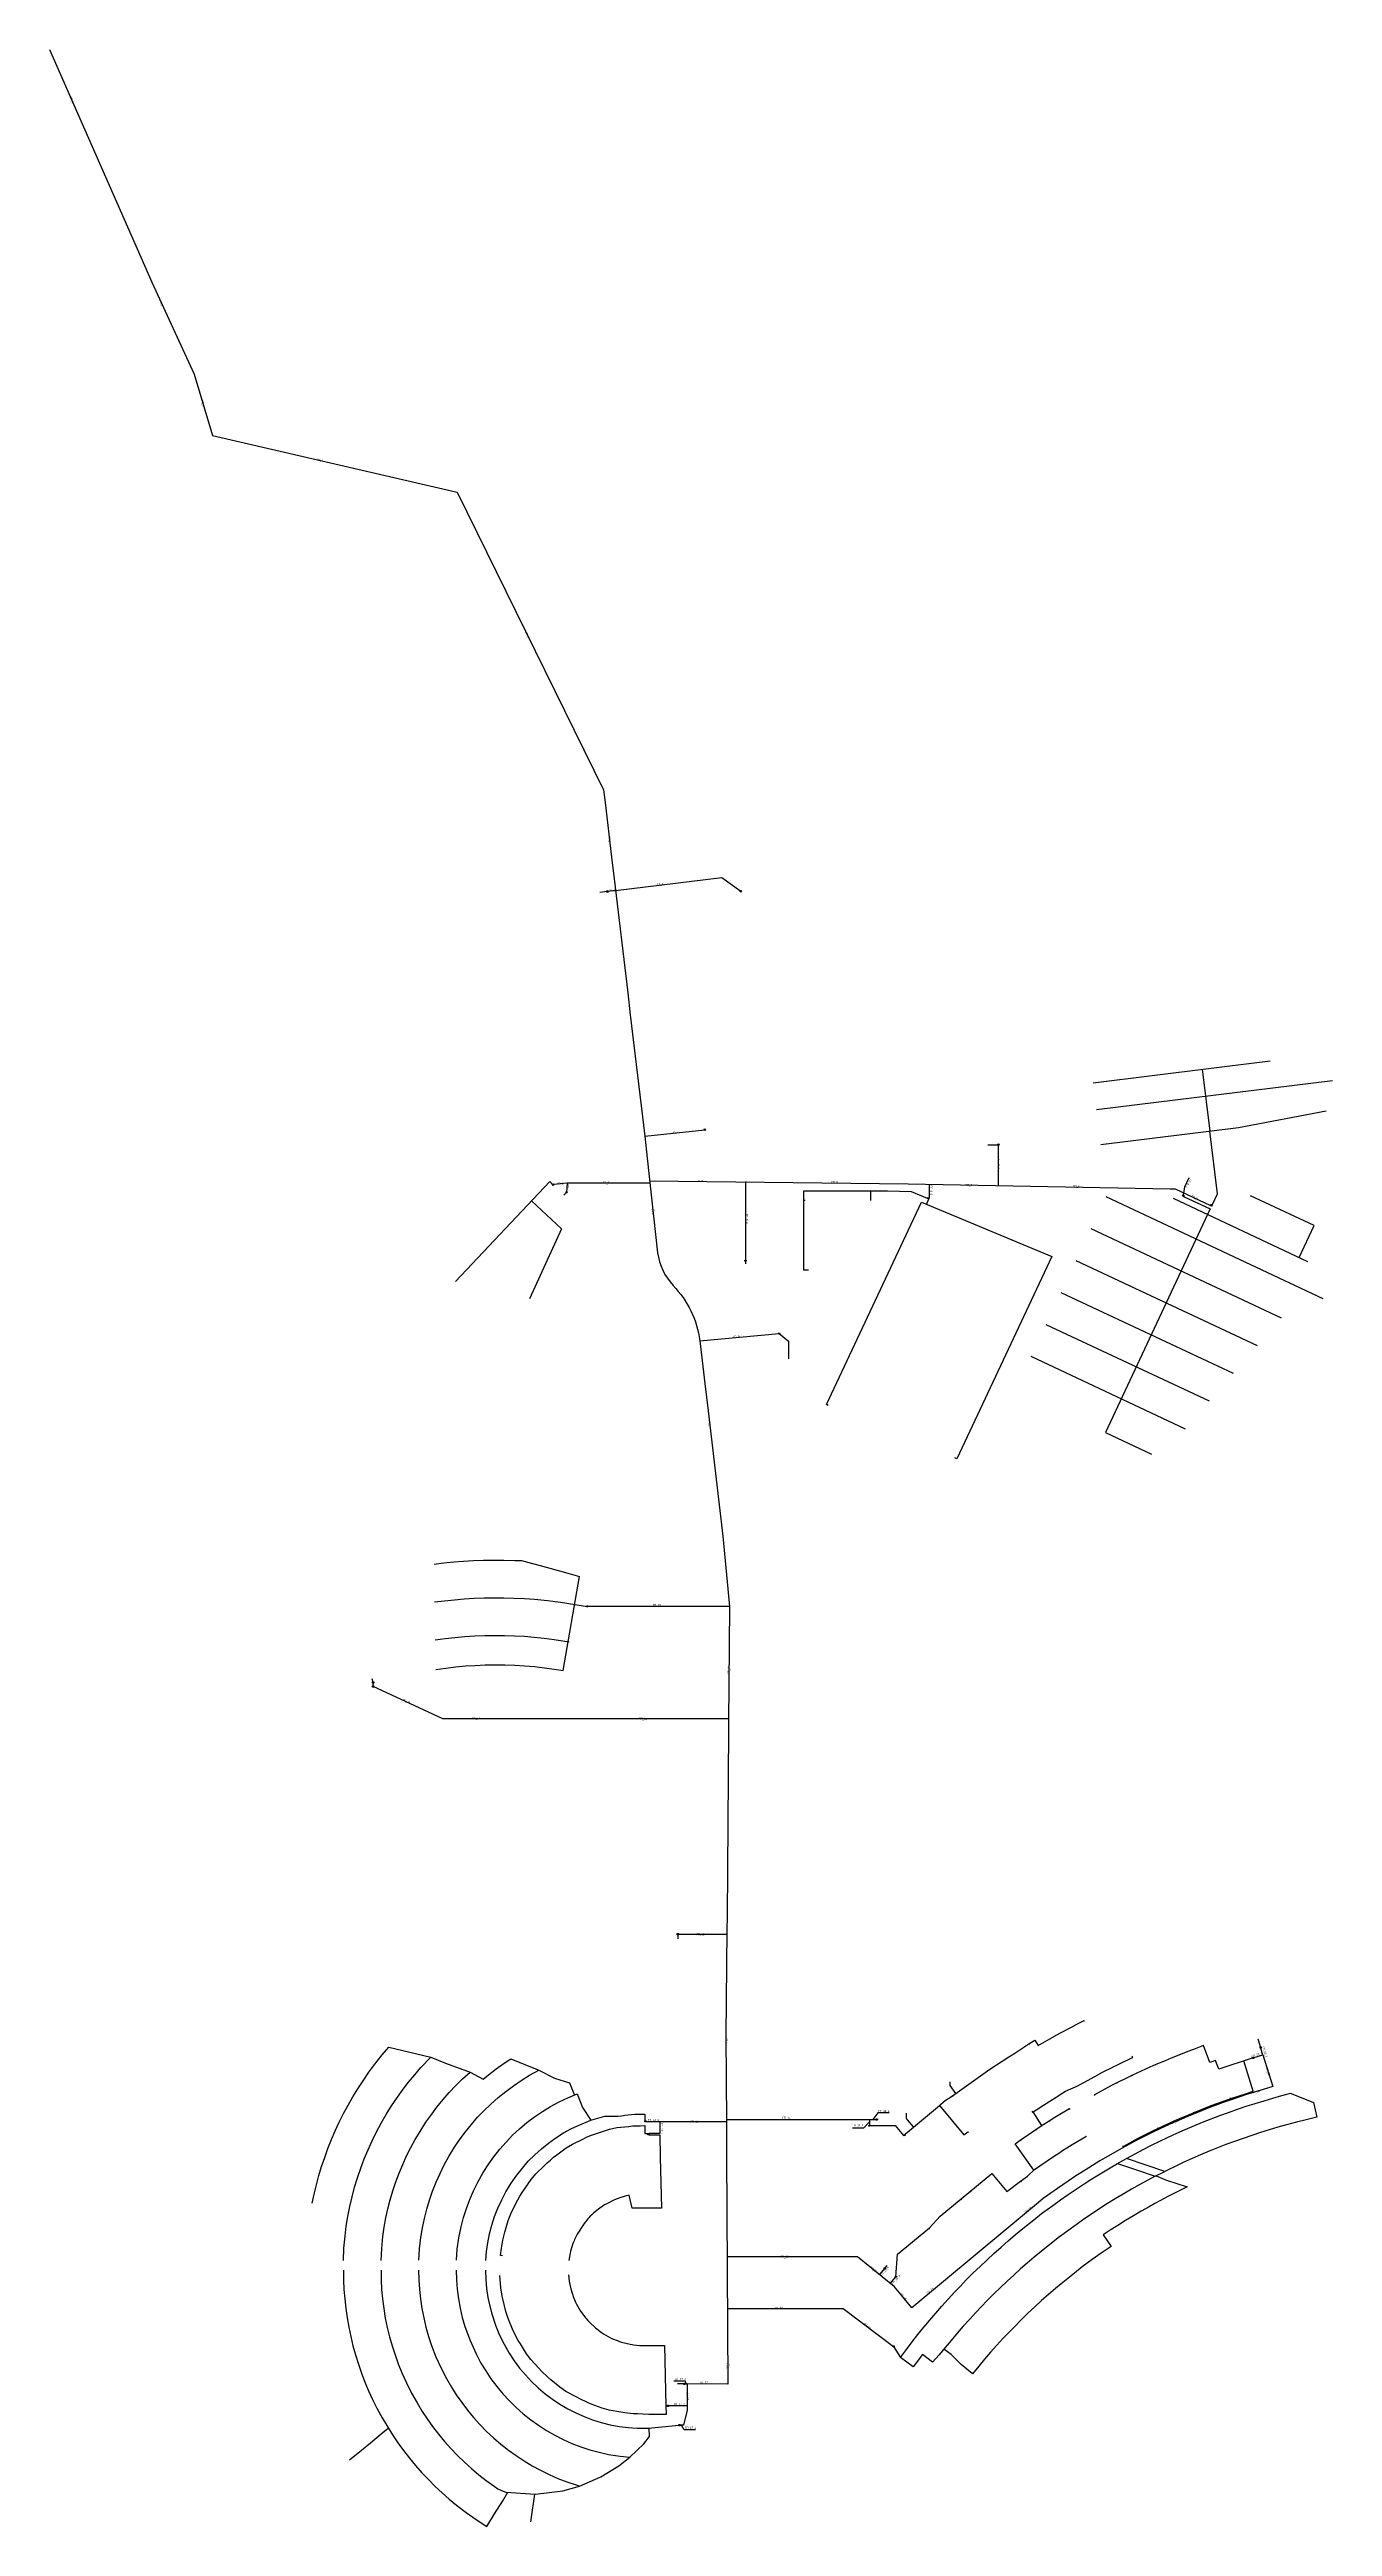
# Model space of a CAD drawing. Header units: millimetres. Extents: x 2242211 to 2245447, y 377621 to 383867.
import ezdxf

# ---------------------------------------------------------------- set-up
doc = ezdxf.new("R2010")
doc.units = ezdxf.units.MM
for name, color, linetype, lineweight in [('газ_высокий', 54, 'Continuous', 25), ('газ_высокий_отвод', 54, 'Continuous', 25), ('газопровод_низкий_отвод', 50, 'Continuous', 25), ('ГРПШ_0_6', 2, 'Continuous', 25), ('подписи_газ', 42, 'Continuous', 25)]:
    doc.layers.add(name, color=color, linetype=linetype, lineweight=lineweight)
doc.styles.get("Standard").update_dxf_attribs({"font": 'arial.ttf'})

msp = doc.modelspace()

# ---------------------------------------------------------------- linework, layer by layer
at = {"layer": 'газ_высокий'}
msp.add_lwpolyline([(2242210.7, 383866.8), (2242468.9, 383280.4), (2242575.5, 383048.5), (2242622.1, 382893.4), (2243238.7, 382751), (2243608.4, 382000), (2243612.2, 381967.7), (2243628.6, 381830.1), (2243635.1, 381775.5), (2243669.3, 381487.9), (2243675.9, 381432.3), (2243712.3, 381126.6), (2243718.5, 381071.5), (2243744.5, 380832.8, 0.150688), (2243783.8, 380750.1, -0.160623), (2243851.3, 380610.9), (2243864, 380503), (2243872.2, 380434.1), (2243909.5, 380117.9), (2243926.5, 379941.1), (2243923.9, 379647.6), (2243923.8, 379627.6), (2243919.8, 379159.7), (2243919.5, 379124.6), (2243917.2, 378858.4), (2243918.3, 378640.9), (2243918.7, 378559), (2243921.9, 377980), (2243921.9, 377980)], format="xyb", dxfattribs=at)
for points in [[(2243924, 379657.5), (2243506.6, 379657.5), (2243478.5, 379657.5), (2243202.9, 379657.5), (2243027.3, 379738.9)], [(2245271.8, 378810.1), (2245296.7, 378729.9), (2245250.8, 378716.3), (2245228.2, 378709.2), (2245194.3, 378697.8), (2245171.7, 378689.9), (2245157.6, 378684.7), (2245135.3, 378676.3), (2245102.1, 378663.2), (2245080, 378654), (2245066.2, 378648), (2245044.5, 378638.4), (2245012, 378623.5), (2244990.4, 378613.2), (2244977, 378606.4), (2244955.6, 378595.5), (2244924.6, 378579), (2244903.1, 378567.2), (2244881, 378554.7), (2244860.4, 378542.6), (2244832.3, 378525.4), (2244812, 378512.8), (2244800.1, 378504.9), (2244780.5, 378491.9), (2244753.6, 378473.4), (2244734.4, 378459.9), (2244717.6, 378447.6), (2244700.3, 378433.9), (2244386.4, 378172.3), (2244358.8, 378205.3), (2244342.2, 378225.1), (2244248.9, 378300.5), (2243920.1, 378300.5)], [(2245247.1, 378802.7), (2245271.7, 378810)], [(2244304.4, 378255.7), (2244317.8, 378271.6)]]:
    msp.add_lwpolyline(points, dxfattribs=at)
at = {"layer": 'газ_высокий_отвод'}
for points in [[(2243638.6, 381746.1), (2243906.4, 381779.4), (2243954.4, 381744.2)], [(2243638.6, 381746.1), (2243618.6, 381743.6)], [(2243712.3, 381126.6), (2243864.1, 381142.8)], [(2244604.5, 381002.1), (2244604.5, 381105.2)], [(2243516.5, 381007.9), (2243481.6, 381004.8)], [(2243516.5, 381007.9), (2243515.2, 380985.2)], [(2243725.4, 381007.9), (2243516.5, 381007.9)], [(2243724.7, 381014.3), (2244377.1, 381006.5), (2245038.1, 380993.7), (2245050.4, 380993.5), (2245139.7, 380951.6)], [(2243966.4, 381012), (2243966.4, 380812.7)], [(2244429.9, 381005.5), (2244429.9, 380971.3)], [(2245072.2, 380983.2), (2245068.8, 380976)], [(2243851.3, 380610.9), (2244051.4, 380629.1)], [(2243926.5, 379941.1), (2243567.1, 379941.1)], [(2243795.8, 379114.6), (2243919.4, 379114.6)], [(2245271.7, 378810), (2245265.9, 378828.8)], [(2243750.2, 378640.9), (2243715.7, 378640.9)], [(2243750.2, 378640.9), (2243750.2, 378611.6), (2243723.2, 378611.6)], [(2243918.3, 378640.9), (2243750.2, 378640.9)], [(2243918.2, 378646.9), (2244278.9, 378646.9), (2244278.9, 378646.9)], [(2244278.9, 378646.9), (2244278.9, 378631.7)], [(2244278.9, 378646.9), (2244295.9, 378646.9)], [(2244331.4, 378233.9), (2244346.1, 378250.7)], [(2243920.8, 378170.9), (2244212.5, 378170.9), (2244339.8, 378075)], [(2243921.9, 377980), (2243819.5, 377980.6), (2243819.5, 377914.4), (2243809.8, 377876.1)], [(2243812, 377980.6), (2243819.5, 377980.6)], [(2243819.5, 377925.2), (2243772.5, 377925.2)], [(2243809.8, 377876.1), (2243801.4, 377876.1)]]:
    msp.add_lwpolyline(points, dxfattribs=at)
at = {"layer": 'газопровод_низкий_отвод'}
for points in [[(2243618.6, 381743.6), (2243598.6, 381741.1)], [(2244843.4, 381261.6), (2245290, 381316.3)], [(2244851.7, 381194.1), (2245447.2, 381267.1)], [(2245118.3, 381295.3), (2245137.4, 381139.5)], [(2244862.5, 381105.8), (2245209.9, 381148.3), (2245431.5, 381190.9)], [(2245143.7, 380953), (2245156.8, 380981.1), (2245137.4, 381139.5)], [(2244578.2, 381105.2), (2244604.5, 381105.2)], [(2243234.8, 380760.4), (2243472.5, 381012.2), (2243479.4, 381004.9)], [(2243427, 380964), (2243502.2, 380893), (2243421.2, 380716.5)], [(2243515.2, 380985.2), (2243507.9, 380978.3)], [(2244426, 380969.6), (2244384.9, 380986.7), (2244324.3, 380987.8), (2244302.6, 380988.2), (2244113.1, 380988.2), (2244113.1, 380789.4), (2244125.2, 380789.4)], [(2244117.1, 380964.9), (2244113.1, 380964.9)], [(2244175.4, 380447.8), (2244170.8, 380449.7), (2244410.2, 380959.9), (2244739.2, 380823.2), (2244499.9, 380313), (2244494.6, 380315.2)], [(2244282.5, 380964.6), (2244282.5, 380988.2)], [(2244423, 380954.6), (2244428.8, 380968.5)], [(2245071.5, 380974.7), (2245139, 380943.1), (2244874.6, 380379.5)], [(2244875.4, 380974.5), (2245423.1, 380717.5)], [(2245044.9, 380970.1), (2245384.1, 380811)], [(2245363.3, 380820.7), (2245401.1, 380901.3), (2245240.8, 380976.5)], [(2244837.6, 380893.9), (2245317.4, 380668.8)], [(2243966.4, 380812.7), (2243966.4, 380805)], [(2244799.8, 380813.3), (2245257, 380598.9)], [(2244762, 380732.8), (2245196.5, 380528.9)], [(2244724.2, 380652.2), (2245136.1, 380458.9)], [(2244051.4, 380629.1), (2244075, 380609.7), (2244075, 380565.2)], [(2244686.4, 380571.6), (2245075.7, 380389)], [(2244874.6, 380379.5), (2244990.5, 380325.1)], [(2243180.7, 380047.8), (2243205.5, 380050.7), (2243230.4, 380053.1), (2243255.4, 380055), (2243280.4, 380056.5), (2243305.4, 380057.4), (2243331.5, 380057.8), (2243356.5, 380057.7), (2243384.3, 380057), (2243401.8, 380056.6), (2243416.9, 380052.4), (2243448.6, 380043.7), (2243512.7, 380026.1), (2243547.9, 380016.5)], [(2243506.7, 379779.3), (2243547.9, 380016.5)], [(2243182.3, 379952.1), (2243207.1, 379955.3), (2243232, 379957.9), (2243257, 379959.9), (2243281.9, 379961.7), (2243307, 379962.4), (2243332, 379962.8), (2243357.1, 379962.7), (2243382.1, 379962), (2243409.2, 379960.6), (2243434.2, 379958.8), (2243466.9, 379955.6), (2243499.4, 379951.5), (2243536.5, 379945.6), (2243567.1, 379941.1)], [(2243183.9, 379856.4), (2243208.7, 379859.8), (2243233.6, 379862.6), (2243258.5, 379864.8), (2243283.5, 379866.4), (2243308.5, 379867.4), (2243333.6, 379867.8), (2243358.6, 379867.6), (2243383.7, 379866.8), (2243408.7, 379865.5), (2243433.7, 379863.5), (2243458.6, 379860.9), (2243483.4, 379857.8), (2243521.4, 379851.8)], [(2243027.3, 379748.9), (2243024.5, 379758.5)], [(2243185.6, 379781.8), (2243210.4, 379785.4), (2243235.1, 379788.3), (2243260, 379790.7), (2243284.7, 379792.3), (2243309.6, 379793.4), (2243334.5, 379793.8), (2243359.5, 379793.6), (2243384.4, 379792.7), (2243409.3, 379791.2), (2243434.2, 379789.1), (2243459, 379786.4), (2243483.7, 379783), (2243506.7, 379779.3)], [(2243027.3, 379738.9), (2243027.3, 379748.9)], [(2243795.8, 379114.6), (2243795.8, 379103)], [(2244681.4, 378837.5), (2244696.6, 378847), (2244704.8, 378833.8), (2244734.1, 378850.4), (2244748, 378858.2), (2244748.8, 378858.7), (2244783.9, 378877.8), (2244798.1, 378885.1), (2244799, 378885.6), (2244819.5, 378896.1), (2244820.4, 378896.5), (2244821.3, 378894.7)], [(2242873.1, 378435.7), (2242878.2, 378459.2), (2242883.9, 378482.6), (2242890.2, 378505.8), (2242897.2, 378528.8), (2242904.9, 378551.6), (2242913.2, 378574.2), (2242922.1, 378596.5), (2242931.7, 378618.6), (2242941.8, 378640.4), (2242952.6, 378661.9), (2242964, 378683.1), (2242976, 378704), (2242988.5, 378724.5), (2243001.6, 378744.6), (2243016.5, 378766.1), (2243031.5, 378786.3), (2243050.2, 378810), (2243066.5, 378829.3), (2243172.5, 378804.2)], [(2244488.5, 378706.7), (2244582.7, 378774.2), (2244630.4, 378804.9), (2244643, 378812.9), (2244681.4, 378837.5), (2244682.5, 378835.8)], [(2244735.9, 378849.1), (2244734.9, 378850.8)], [(2244785.8, 378876.5), (2244784.8, 378878.3)], [(2245247.1, 378802.7), (2245160.8, 378773.8), (2245152.5, 378796), (2245137.7, 378790.5), (2245122.1, 378833.5), (2245101, 378825.6), (2245085.1, 378819.7), (2245040.5, 378802), (2245024.9, 378795.4), (2245001.9, 378785.6), (2244986.4, 378778.8), (2244942.6, 378758.6), (2244927.4, 378751.1), (2244905.3, 378740.2), (2244890.1, 378732.5), (2244846.9, 378709.5), (2244846.1, 378709), (2244847, 378707.3)], [(2245100.8, 378823.4), (2245100.1, 378825.2)], [(2245259.2, 378850.4), (2245265.9, 378828.8)], [(2242952, 378291.9), (2242953.6, 378322.5), (2242956.3, 378353.1), (2242959.5, 378378), (2242963.6, 378402.8), (2242968.4, 378427.4), (2242974.1, 378451.9), (2242980.5, 378476.1), (2242987.8, 378500.2), (2242995.9, 378524), (2243004.7, 378547.5), (2243014.3, 378570.7), (2243024.7, 378593.5), (2243035.8, 378616), (2243047.7, 378638.2), (2243060.3, 378659.9), (2243073.6, 378681.2), (2243088.4, 378703.2), (2243103.1, 378723.6), (2243116.6, 378741.1), (2243131.9, 378759.7), (2243147.8, 378777.8), (2243172.5, 378804.2), (2243209.5, 378789.5), (2243271.5, 378766.7)], [(2243047.1, 378291.9), (2243048.8, 378322.2), (2243051.9, 378352.3), (2243055.3, 378375.7), (2243059.5, 378398.9), (2243064.6, 378421.9), (2243070.4, 378444.8), (2243077.1, 378467.4), (2243084.5, 378489.8), (2243092.8, 378511.9), (2243101.8, 378533.6), (2243111.6, 378555.1), (2243122.2, 378576.2), (2243133.5, 378596.9), (2243145.5, 378617.2), (2243160.4, 378640.2), (2243174.9, 378660.8), (2243188.2, 378678.4), (2243203.4, 378697.1), (2243219.3, 378715.2), (2243235.8, 378732.7), (2243252.9, 378749.6), (2243271.5, 378766.7), (2243304.7, 378748.9), (2243318.2, 378760.1), (2243337.6, 378775), (2243357.5, 378789.2), (2243374.2, 378800), (2243444.8, 378771.8)], [(2243142.2, 378292), (2243144.1, 378320.8), (2243147.4, 378349.6), (2243151.4, 378373.5), (2243156.3, 378397.2), (2243162.3, 378420.6), (2243169.2, 378443.7), (2243177.2, 378466.6), (2243186.1, 378489), (2243195.9, 378511.1), (2243206.7, 378532.8), (2243218.4, 378553.9), (2243232.5, 378577), (2243246.7, 378598), (2243259.8, 378615.7), (2243274.9, 378634.5), (2243290.8, 378652.6), (2243307.4, 378670), (2243322.3, 378684.4), (2243324.8, 378686.7), (2243342.8, 378702.7), (2243361.5, 378717.9), (2243380.8, 378732.3), (2243400.7, 378745.8), (2243421.2, 378758.5), (2243444.8, 378771.8), (2243484.5, 378751.7), (2243522.5, 378739.3), (2243534.7, 378708.7)], [(2244631.5, 378803.2), (2244630.4, 378804.9)], [(2244714.4, 378632.3), (2244692.2, 378666.4), (2244710.6, 378678.3), (2244711.4, 378678.8), (2244724.8, 378687.4), (2244759.8, 378709.7), (2244760.6, 378710.2), (2244774.1, 378718.6), (2244806.3, 378732.8), (2244807.3, 378733.3), (2244821.3, 378740.9), (2244855.5, 378760.1), (2244856.3, 378760.6), (2244870.5, 378767.8), (2244891.1, 378778.3), (2244892, 378778.8), (2244906.2, 378785.9), (2244942.7, 378803.4), (2244943.6, 378803.8), (2244942.3, 378806.5)], [(2244917.9, 378581), (2244918.8, 378579.3), (2244920.6, 378580.2), (2244956.9, 378599.6), (2244972.1, 378607.2), (2244992.7, 378617.5), (2245008, 378624.9), (2245046, 378642.5), (2245061.5, 378649.3), (2245082.6, 378658.3), (2245098.2, 378664.9), (2245137.1, 378680.3), (2245153, 378686.2), (2245174.5, 378694.1), (2245190.4, 378699.8), (2245230.1, 378713), (2245247.2, 378718.4), (2245223.4, 378794.8)], [(2244942.6, 378756.3), (2244941.7, 378758.1)], [(2245001.8, 378783.3), (2245001, 378785.2)], [(2245040.4, 378799.7), (2245039.6, 378801.6)], [(2243237.2, 378292), (2243239.4, 378320.5), (2243243.5, 378349), (2243249.1, 378376.5), (2243255.2, 378399.8), (2243262.4, 378422.8), (2243270.8, 378445.4), (2243280.4, 378467.5), (2243291.1, 378489.1), (2243304.9, 378513.6), (2243318.6, 378535), (2243331.4, 378553), (2243346.4, 378571.9), (2243362.3, 378590), (2243379.1, 378607.3), (2243396.7, 378623.7), (2243415.2, 378639.2), (2243434.4, 378653.8), (2243454.3, 378667.3), (2243474.9, 378679.9), (2243496.1, 378691.3), (2243517.9, 378701.7), (2243542, 378711.7), (2243555.2, 378677.4), (2243576.5, 378645.2)], [(2244455.6, 378682.7), (2244459.1, 378685.6), (2244469.9, 378694.7), (2244488.5, 378706.7), (2244489.7, 378705.1)], [(2244481.5, 378742), (2244481.9, 378732.5), (2244496.4, 378712.4)], [(2244905.3, 378737.9), (2244904.4, 378739.7)], [(2245188.8, 378701.3), (2245189.5, 378699.4)], [(2245244.7, 378719.7), (2245245.3, 378717.8)], [(2243348.4, 378304), (2243351, 378322.9), (2243352.4, 378333.1), (2243354.5, 378343.2), (2243356.6, 378353.3), (2243359.5, 378363.3), (2243367.6, 378392), (2243374.4, 378409.2), (2243387.5, 378435.4), (2243392.1, 378444.7), (2243397.6, 378454), (2243403.1, 378463.3), (2243409.1, 378471.8), (2243425.7, 378495.9), (2243437.6, 378510.1), (2243458.5, 378530.6), (2243466.4, 378537.8), (2243474.3, 378544.7), (2243482.5, 378551.7), (2243490.6, 378558.1), (2243514.2, 378575.6), (2243530, 378585.2), (2243556.3, 378597.9), (2243565.7, 378602.4), (2243575.7, 378606.4), (2243585.8, 378610.5), (2243595.6, 378613.6), (2243623.5, 378622.6), (2243641.5, 378626.9), (2243672, 378629.8), (2243682.2, 378630.8), (2243700.7, 378631.5), (2243712.7, 378632), (2243712.7, 378611.6), (2243720.2, 378611.6)], [(2244278.9, 378631.7), (2244343.9, 378631.7), (2244364.7, 378606.8), (2244455.6, 378682.7)], [(2244301.3, 378646.9), (2244297.4, 378646.9)], [(2244390.5, 378628.4), (2244375.4, 378646.4), (2244372.8, 378649.6), (2244372.4, 378662.7)], [(2244455.6, 378682.7), (2244517.6, 378608.4), (2244527.6, 378615.7), (2244528.7, 378614.1)], [(2244694.2, 378519.3), (2244646.4, 378585.8), (2244661.8, 378596.9), (2244698.5, 378621.9), (2244712.7, 378631.2), (2244732.6, 378644), (2244746.9, 378653.2), (2244781.9, 378674.3), (2244782.7, 378674.8), (2244784.3, 378672.3)], [(2244688.7, 378667.7), (2244690.4, 378665.2), (2244692.2, 378666.4)], [(2244735, 378642), (2244733.4, 378644.5)], [(2245059.8, 378650.7), (2245060.6, 378648.9)], [(2245096.5, 378666.3), (2245097.3, 378664.5)], [(2245151.3, 378687.7), (2245152, 378685.9)], [(2243723.2, 378608.6), (2243723.2, 378608.6), (2243750.2, 378608.6), (2243751.6, 378551.8), (2243754.9, 378423.5), (2243680.8, 378423.5), (2243673.3, 378456), (2243662.9, 378453.6), (2243658.1, 378452.3), (2243654.3, 378451.1), (2243640.2, 378446.1), (2243634.2, 378443.6), (2243616.3, 378434.6), (2243611.1, 378431.6), (2243598.7, 378423.3), (2243595.5, 378420.9), (2243591.5, 378417.8), (2243587.7, 378414.7), (2243583, 378410.6), (2243578.5, 378406.5), (2243575, 378402.9), (2243571.5, 378399.3), (2243568.8, 378396.4), (2243559.2, 378384.9), (2243555.7, 378380.1), (2243544.8, 378363.3), (2243541.9, 378358), (2243535.4, 378344.5), (2243533.9, 378340.9), (2243532.1, 378336.2), (2243530.3, 378331.5), (2243528.4, 378325.7), (2243525.4, 378314.9), (2243524.2, 378310.1), (2243523.4, 378306.2), (2243521, 378291.4)], [(2244346.1, 378250.7), (2244350.1, 378307.6), (2244430.4, 378373.8), (2244457.9, 378403), (2244588.1, 378511.2), (2244626, 378465.8), (2244660.3, 378491.3), (2244677.7, 378504.1), (2244695.7, 378520.7), (2244708.7, 378529.9), (2244743.2, 378553.6), (2244756.5, 378562.4), (2244766.3, 378568.9), (2244776.9, 378575.6), (2244790.8, 378584.4), (2244824.6, 378604.6), (2244825.9, 378605.4), (2244827, 378603.8)], [(2244370.4, 378606.3), (2244367.8, 378609.3)], [(2244662.8, 378593.8), (2244661, 378596.3)], [(2244701, 378620), (2244699.4, 378622.5)], [(2244778.8, 378574.5), (2244777.8, 378576.2)], [(2244970.3, 378608.6), (2244971.2, 378606.8)], [(2245006.2, 378626.3), (2245007.1, 378624.5)], [(2244709.9, 378528.3), (2244708.7, 378529.9)], [(2244745.1, 378552.5), (2244744, 378554.1)], [(2244904.6, 378536), (2244927.5, 378548.9)], [(2245000.2, 378503.9), (2245024.6, 378516.3)], [(2245002.5, 378505.1), (2245028.9, 378494.3), (2245080.7, 378476.9), (2245033.4, 378453.4), (2245011.7, 378442), (2244998.8, 378435), (2244984.7, 378427.2), (2244964.7, 378415.9), (2244944.9, 378404.3), (2244925.3, 378392.3), (2244905.8, 378380.2), (2244886.5, 378367.7), (2244869, 378356.1), (2244888.6, 378327.2), (2244863.8, 378310.2), (2244841, 378293.8), (2244815.8, 378275.2), (2244796, 378260), (2244766.8, 378236.3), (2244748.8, 378221.3), (2244731, 378206), (2244713.5, 378190.4), (2244696.2, 378174.6), (2244679.1, 378158.5), (2244662.2, 378142.1), (2244645.6, 378125.5), (2244629.6, 378109.1), (2244615.9, 378094.6), (2244600.3, 378077.7), (2244584.8, 378060.3), (2244569.7, 378043), (2244554.9, 378025.4), (2244539.1, 378006.1), (2244510.3, 378029.4), (2244485.4, 378054.3), (2244467.1, 378068)], [(2244512.4, 378444.1), (2244510.4, 378446.6)], [(2244536, 378464.3), (2244534.2, 378466.4)], [(2244662.9, 378489.5), (2244661.1, 378491.9)], [(2244431.8, 378370.8), (2244429.8, 378373.2)], [(2242952, 378266.8), (2242952.3, 378242.8), (2242953.5, 378218.7), (2242955.4, 378194.7), (2242958, 378170.8), (2242961.4, 378147), (2242965.6, 378123.3), (2242970.6, 378099.8), (2242976.2, 378076.4), (2242982.8, 378053.4), (2242989.8, 378030.2), (2242997.7, 378007.5), (2243006.3, 377985), (2243015.7, 377962.8), (2243025.7, 377940.9), (2243036.4, 377919.4), (2243049.7, 377894.9), (2243063.8, 377871), (2243077.4, 377849.7), (2243089.8, 377831.5), (2243104, 377812), (2243118.7, 377793), (2243134.1, 377774.5), (2243150, 377756.4), (2243166.5, 377738.9), (2243183.6, 377721.9), (2243201.1, 377705.5), (2243219.2, 377689.6), (2243237.8, 377674.3), (2243261.7, 377656.1), (2243286.7, 377638.5), (2243314, 377620.9)], [(2243047.1, 378267.4), (2243047.1, 378242.7), (2243048.4, 378218.6), (2243050.7, 378194.7), (2243053.8, 378170.8), (2243057.8, 378146.4), (2243062.7, 378122.8), (2243068.4, 378099.4), (2243074.9, 378076.3), (2243082.3, 378053.4), (2243090.5, 378030.7), (2243099.5, 378008.4), (2243111, 377982.8), (2243123.9, 377957.2), (2243137.8, 377932.2), (2243151.1, 377910.6), (2243163.3, 377892.2), (2243177.2, 377872.6), (2243191.9, 377853.6), (2243207.3, 377835), (2243223.3, 377817.1), (2243240, 377799.7), (2243257.3, 377782.9), (2243275.1, 377766.8), (2243293.6, 377751.4), (2243312.6, 377736.6), (2243332.1, 377722.5), (2243341.7, 377716.1), (2243355.4, 377710.2), (2243362.1, 377707.3), (2243436.7, 377702), (2243505.5, 377710.8), (2243548.1, 377722.7)], [(2243141.6, 378266.9), (2243142.1, 378242.6), (2243143.7, 378218.5), (2243146.4, 378194.5), (2243150, 378170.6), (2243154.7, 378146.9), (2243160.3, 378123.4), (2243167, 378100.1), (2243174.6, 378077.2), (2243185.5, 378049), (2243197.9, 378021.4), (2243212.1, 377993.7), (2243224.9, 377971.7), (2243236.8, 377953.1), (2243250.5, 377933.3), (2243265.1, 377914.2), (2243280.5, 377895.6), (2243296.6, 377877.7), (2243313.5, 377860.6), (2243331.1, 377844.1), (2243349.4, 377828.4), (2243368.3, 377813.5), (2243387.7, 377799.6), (2243407.8, 377786.3), (2243428.5, 377773.9), (2243449.6, 377762.4), (2243471.3, 377751.8), (2243493.3, 377742.1), (2243515.8, 377733.4), (2243541.4, 377724.7), (2243548.1, 377722.7), (2243601.5, 377745.7), (2243646.7, 377773.5), (2243674.6, 377795.3)], [(2243236.6, 378266.9), (2243237.2, 378242.8), (2243239.1, 378218.9), (2243242.2, 378195.1), (2243246.6, 378171.4), (2243252.1, 378148.1), (2243258.7, 378125), (2243271.6, 378089.8), (2243286.9, 378055.8), (2243299.1, 378033), (2243311, 378013.3), (2243324.4, 377993.3), (2243338.9, 377974), (2243354.3, 377955.5), (2243370.7, 377937.8), (2243387.9, 377920.9), (2243406, 377904.9), (2243424.8, 377889.9), (2243443.9, 377876.2), (2243464.2, 377863.2), (2243485.1, 377851.1), (2243506.6, 377840.2), (2243528.6, 377830.4), (2243551, 377821.7), (2243573.9, 377814.1), (2243597.2, 377807.8), (2243620.7, 377802.6), (2243650.7, 377797.7), (2243674.6, 377795.3), (2243709.6, 377829.6), (2243724.3, 377848), (2243723.5, 377868.6)], [(2243310.5, 378267.1), (2243311.2, 378244), (2243313.2, 378221.2), (2243316.6, 378198.6), (2243321.2, 378176), (2243327, 378154.3), (2243335.8, 378128.2), (2243346.1, 378103.2), (2243357.3, 378080.3), (2243370.3, 378057.9), (2243382.9, 378038.8), (2243396.5, 378020.4), (2243411.2, 378002.8), (2243426.9, 377986.2), (2243443.5, 377970.4), (2243461, 377955.6), (2243479.3, 377941.9), (2243498.3, 377929.2), (2243518.1, 377917.6), (2243538.4, 377907.2), (2243559.4, 377897.9), (2243580.8, 377889.9), (2243602.7, 377883.1), (2243624.9, 377877.5), (2243647.4, 377873.3), (2243670.1, 377870.3), (2243693.1, 377868.7), (2243721.6, 377868.4), (2243798.4, 377876.1)], [(2243353.3, 378303.4), (2243348.4, 378304)], [(2244317.8, 378271.6), (2244324.2, 378279.2)], [(2243765.9, 377925.2), (2243766.5, 377903.6), (2243722.9, 377903.6), (2243693.6, 377904.7), (2243683.3, 377905), (2243661.8, 377907.2), (2243651.6, 377909.1), (2243622.7, 377914.2), (2243604.9, 377919.2), (2243577.5, 377929.6), (2243567.8, 377933.3), (2243548.2, 377942.4), (2243539.1, 377947.4), (2243513.4, 377961.5), (2243498.1, 377971.9), (2243475.5, 377990.7), (2243467.6, 377997.3), (2243451.9, 378012.2), (2243444.9, 378019.8), (2243425.1, 378041.5), (2243414, 378056.2), (2243398.7, 378081.2), (2243393.3, 378090), (2243383.2, 378109.2), (2243379.1, 378118.7), (2243367.4, 378145.5), (2243361.6, 378163), (2243355.1, 378191.6), (2243352.8, 378201.7), (2243349.5, 378223), (2243348.6, 378233.4), (2243346.9, 378253.3)], [(2243520.1, 378255.4), (2243521.8, 378239.5), (2243522.4, 378235.6), (2243523.4, 378230.7), (2243525.9, 378219.8), (2243529, 378209.1), (2243530.6, 378204.4), (2243532, 378200.6), (2243537.8, 378186.8), (2243540.5, 378181.4), (2243550.5, 378164.1), (2243553.8, 378159.2), (2243562.8, 378147.2), (2243565.4, 378144.1), (2243568.7, 378140.4), (2243576.4, 378132.3), (2243584.5, 378124.7), (2243588.3, 378121.4), (2243591.4, 378118.9), (2243603.5, 378110), (2243608.5, 378106.7), (2243625.9, 378096.9), (2243631.3, 378094.3), (2243645.2, 378088.6), (2243648.9, 378087.3), (2243653.7, 378085.7), (2243664.4, 378082.7), (2243675.3, 378080.3), (2243680.2, 378079.4), (2243684.2, 378078.8), (2243699.1, 378077.3), (2243705, 378077), (2243761.8, 378077), (2243765.9, 377925.2)], [(2244339.8, 378075), (2244357.5, 378047)], [(2243812, 377980.6), (2243795, 377980.7)], [(2243769.5, 377925.2), (2243765.9, 377925.2)], [(2242967.8, 377788.7), (2242997.7, 377813.4), (2243020.1, 377831.9), (2243047.3, 377854.4), (2243065, 377869.1)], [(2243314, 377620.9), (2243333.5, 377652.4), (2243354, 377685.8), (2243367.1, 377707)], [(2243425.1, 377632.7), (2243425.6, 377638.4), (2243434.7, 377702.2)]]:
    msp.add_lwpolyline(points, dxfattribs=at)
for points in [[(2244927.5, 378548.9), (2244969.5, 378571.3), (2244990.5, 378582), (2245011.6, 378592.4), (2245032.9, 378602.5), (2245054.2, 378612.3), (2245075.7, 378621.8), (2245097.4, 378631), (2245119.1, 378640), (2245141, 378648.7), (2245163, 378657), (2245185.1, 378665.1), (2245207.2, 378673.2), (2245229.6, 378680.3), (2245252, 378687.5), (2245274.5, 378694.4), (2245297.1, 378701), (2245319.5, 378707.2), (2245342, 378713.1), (2245343.3, 378712.5), (2245399.3, 378689.8), (2245407.7, 378652.8), (2245380.9, 378646.5), (2245356.1, 378640.3), (2245331.3, 378633.7), (2245309.2, 378627.5), (2245287.2, 378620.9), (2245265.3, 378614.1), (2245243.4, 378607), (2245221.7, 378599.5), (2245200.1, 378591.8), (2245178.5, 378583.8), (2245157.1, 378575.5), (2245135.8, 378566.9), (2245114.6, 378558), (2245093.6, 378548.8), (2245072.6, 378539.3), (2245051.8, 378529.6), (2245031.2, 378519.6), (2245024.6, 378516.3), (2244977.4, 378532.1)], [(2244357.5, 378047), (2244372.7, 378067.5), (2244387, 378086.2), (2244401.5, 378104.7), (2244416.3, 378123), (2244431.3, 378141.1), (2244446.6, 378159), (2244462.1, 378176.7), (2244477.8, 378194.2), (2244493.8, 378211.5), (2244507.6, 378226), (2244524.3, 378243.2), (2244541.2, 378260.1), (2244558.3, 378276.8), (2244575.7, 378293.3), (2244593.2, 378309.5), (2244611, 378325.5), (2244629.1, 378341.2), (2244647.3, 378356.7), (2244665.7, 378372), (2244693.6, 378394.4), (2244713.4, 378409.7), (2244741.5, 378430.4), (2244760.9, 378444.4), (2244780.6, 378458.1), (2244800.4, 378471.5), (2244820.4, 378484.7), (2244840.5, 378497.6), (2244860.9, 378510.2), (2244886.1, 378525.3), (2244904.6, 378536), (2244950.3, 378520.7), (2245000.2, 378503.9), (2244961.2, 378482.9), (2244940, 378471), (2244919.1, 378458.8), (2244899.4, 378447), (2244879.9, 378434.9), (2244860.6, 378422.6), (2244841.5, 378410), (2244822.5, 378397.1), (2244803.7, 378384), (2244785.1, 378370.6), (2244758.3, 378350.8), (2244738.5, 378335.6), (2244712.5, 378314.6), (2244694.8, 378300), (2244677.4, 378285.2), (2244660.1, 378270.1), (2244643.1, 378254.8), (2244626.2, 378239.2), (2244609.6, 378223.5), (2244593.2, 378207.5), (2244577, 378191.3), (2244561, 378174.8), (2244547.3, 378160.3), (2244531.4, 378143.1), (2244515.7, 378125.6), (2244500.2, 378107.9), (2244485.1, 378090), (2244470.1, 378071.9), (2244455.4, 378053.5), (2244437.9, 378035), (2244412.7, 378054.3), (2244389.8, 378023.4)]]:
    msp.add_lwpolyline(points, close=True, dxfattribs=at)
msp.add_lwpolyline([(2243311.1, 378291.6), (2243313.1, 378313.9), (2243316.2, 378335.9), (2243320.7, 378358.4), (2243326.5, 378380.5), (2243333.6, 378402.3), (2243341.9, 378423.6), (2243351.4, 378444.5), (2243361.9, 378464.8), (2243375, 378486.4), (2243389.3, 378506.7), (2243403.5, 378524.7), (2243418.6, 378541.8), (2243434.8, 378558.1), (2243451.8, 378573.4), (2243469.7, 378587.7), (2243488.3, 378600.9), (2243507.7, 378613.1), (2243527.8, 378624.1), (2243548.4, 378634), (2243576.5, 378645.2), (2243611.9, 378655.4), (2243645.5, 378655.4, -0.042913), (2243712.7, 378660.9), (2243712.7, 378643.9)], format="xyb", dxfattribs=at)
at = {"layer": 'ГРПШ_0_6'}
for points in [[(2243620.7, 381743.6), (2243618.5, 381741.5), (2243616.5, 381743.7), (2243618.6, 381745.8)], [(2243956.5, 381744.1), (2243954.3, 381742.1), (2243952.3, 381744.3), (2243954.5, 381746.3)], [(2243866.2, 381142.8), (2243864, 381140.7), (2243862, 381142.9), (2243864.1, 381144.9)], [(2244602.8, 381106.4), (2244605.7, 381107), (2244606.3, 381104), (2244603.4, 381103.4)], [(2243483.7, 381004.7), (2243481.5, 381002.7), (2243479.4, 381004.9), (2243481.6, 381006.9)], [(2243517.3, 380985.1), (2243515.1, 380983), (2243513.1, 380985.2), (2243515.3, 380987.3)], [(2244427.2, 380972.4), (2244429.9, 380971.3), (2244428.8, 380968.5), (2244426, 380969.6)], [(2245068.8, 380976), (2245070.1, 380978.7), (2245072.8, 380977.4), (2245071.5, 380974.7)], [(2245139.7, 380951.6), (2245140.9, 380954.3), (2245143.7, 380953), (2245142.4, 380950.3)], [(2243964.9, 380814.2), (2243967.9, 380814.2), (2243967.9, 380811.2), (2243964.9, 380811.2)], [(2244049.6, 380630.3), (2244052.5, 380630.9), (2244053.1, 380627.9), (2244050.2, 380627.3)], [(2243565.6, 379942.6), (2243568.6, 379942.6), (2243568.6, 379939.6), (2243565.6, 379939.6)], [(2243025.8, 379750.4), (2243028.8, 379750.4), (2243028.8, 379747.4), (2243025.8, 379747.4)], [(2243025.8, 379740.4), (2243028.8, 379740.4), (2243028.8, 379737.4), (2243025.8, 379737.4)], [(2243794.3, 379116.1), (2243797.3, 379116.1), (2243797.3, 379113.1), (2243794.3, 379113.1)], [(2245264.4, 378830.3), (2245267.4, 378830.3), (2245267.4, 378827.3), (2245264.4, 378827.3)], [(2245245.6, 378804.2), (2245248.6, 378804.2), (2245248.6, 378801.2), (2245245.6, 378801.2)], [(2243712.7, 378643.9), (2243715.7, 378643.9), (2243715.7, 378640.9), (2243712.7, 378640.9)], [(2244277.4, 378633.2), (2244280.4, 378633.2), (2244280.4, 378630.2), (2244277.4, 378630.2)], [(2244295.9, 378648.4), (2244298.9, 378648.4), (2244298.9, 378645.4), (2244295.9, 378645.4)], [(2243720.2, 378611.6), (2243723.2, 378611.6), (2243723.2, 378608.6), (2243720.2, 378608.6)], [(2244316.3, 378273.1), (2244319.3, 378273.1), (2244319.3, 378270.1), (2244316.3, 378270.1)], [(2244344.6, 378252.2), (2244347.6, 378252.2), (2244347.6, 378249.2), (2244344.6, 378249.2)], [(2244338.3, 378076.5), (2244341.3, 378076.5), (2244341.3, 378073.5), (2244338.3, 378073.5)], [(2243810.5, 377982.1), (2243813.5, 377982.1), (2243813.5, 377979.1), (2243810.5, 377979.1)], [(2243769.5, 377926.7), (2243772.5, 377926.7), (2243772.5, 377923.7), (2243769.5, 377923.7)], [(2243798.4, 377877.6), (2243801.4, 377877.6), (2243801.4, 377874.6), (2243798.4, 377874.6)]]:
    msp.add_lwpolyline(points, close=True, dxfattribs=at)
at = {"layer": 'подписи_газ'}
for points in [[(2245085, 381021.6), (2245073.7, 380998.2), (2245070.2, 380978.9)], [(2244236, 378626.4), (2244265, 378626.4), (2244278.5, 378640)], [(2244328.7, 378663.5), (2244300, 378663.5), (2244287.5, 378646.9)], [(2243785.7, 377987.9), (2243814.4, 377987.9), (2243816.3, 377980.6)], [(2243840, 377864.9), (2243812.1, 377864.9), (2243805, 377876.1)]]:
    msp.add_lwpolyline(points, dxfattribs=at)

# ---------------------------------------------------------------- texts
at = {"layer": 'подписи_газ', "char_height": 5, "attachment_point": 1}
for s, width, heights, insert, rotation in [('ГП_1', 14.834, [0], (2242266, 383748.9), 293.39271), ('ГП_1', 14.834, [0], (2242491.6, 383235.6), 293.39271), ('ГП_1', 14.834, [0], (2242597.6, 382983.6), 286.1699), ('ГП_1', 14.834, [0], (2242885.7, 382835.6), 347.1901), ('ГП_1', 14.834, [0], (2243414.9, 382398.8), 296.41292), ('ГП_1', 14.834, [0], (2243620.8, 381868.9), 96.30003), ('ГП_3', 14.834, [0], (2243742.5, 381763.2), 6.30003), ('ГП_2', 14.834, [0], (2243621.2, 381747.7), 6.30003), ('ГП_4', 14.834, [0], (2243780.7, 381137.2), 6.30003), ('ГП_8_2', 30.565, [8.82], (2244608.7, 381068.7), 270.37396), ('ГП_6', 14.834, [0], (2243490.7, 381008.8), 5.67052), ('ГП_7', 14.834, [0], (2243521.5, 381005.8), 266.8121), ('ГП_5', 14.834, [0], (2243606.6, 381011.7), 0.37396), ('ГП_8', 30.565, [8.82], (2243842.3, 381016.4), 0.37396), ('ГП_8', 30.565, [8.82], (2244183.2, 381013.4), 0.37396), ('ГП_8', 30.565, [8.82], (2244521.7, 381005.8), 0.37396), ('ГП_8_1', 30.565, [8.82], (2245091.9, 381017.4), 241.96772), ('ГП_1', 14.834, [0], (2243731.1, 380927.8), 96.30003), ('ГП_8_3', 30.565, [8.82], (2244437.6, 381002.2), 270.37396), ('ГП_8', 30.565, [8.82], (2244792.8, 381002.7), 0.37396), ('ГП_8', 30.565, [8.82], (2245093, 380978.3), 331.96772), ('ГП_8_4', 30.565, [8.82], (2243972.7, 380930.8), 270.37396), ('ГП_9', 30.565, [8.82], (2243934.4, 380622.9), 5.87203), ('ГП_1', 14.834, [0], (2243873.7, 380394.6), 96.30003), ('ГП_10', 30.565, [8.82], (2243732.4, 379947), 0.59593), ('ГП_1', 14.834, [0], (2243921.6, 379771), 90), ('ГП_11', 30.565, [8.82], (2243103.2, 379708), 336.77764), ('ГП_11', 30.565, [8.82], (2243276.9, 379661.2), 0.59593), ('ГП_11', 30.565, [8.82], (2243697.6, 379660.1), 0.59593), ('ГП_12', 30.565, [8.82], (2243842.6, 379116.2), 0.59593), ('ГП_1', 14.834, [0], (2243915.8, 378837.5), 90), ('ГП_15_1', 30.565, [8.82], (2245275.1, 378831.9), 288.57071), ('ГП_15_2', 30.565, [8.82], (2245242.1, 378808.5), 18.57071), ('ГП_15', 30.565, [8.82], (2245283.7, 378779), 288.57071), ('ГП_15', 30.565, [8.82], (2245243, 378716.4), 15.23143), ('ГП_13_2', 30.565, [8.82], (2243720, 378648.1), 0.59593), ('ГП_13_1', 30.565, [8.82], (2243757.9, 378638.7), 270.59593), ('ГП_13', 30.565, [8.82], (2243827.4, 378644.2), 0.59593), ('ГП_14', 30.565, [8.82], (2244059.5, 378653.8), 0.59593), ('ГП_14_1', 30.565, [8.82], (2244235.8, 378635.1), 0.59593), ('ГП_14_2', 30.565, [8.82], (2244301.2, 378670.9), 0.59593), ('ГП_15', 30.565, [8.82], (2245039.9, 378639.9), 23.73631), ('ГП_15', 30.565, [8.82], (2244669.9, 378415), 39.2271), ('ГП_15', 30.565, [8.82], (2244054.9, 378303.4), 0.59593), ('ГП_15', 30.565, [8.82], (2244283.1, 378277.6), 320.13459), ('ГП_15_4', 30.565, [8.82], (2244306.1, 378256.1), 48.47137), ('ГП_15_3', 30.565, [8.82], (2244334.8, 378234.4), 48.47137), ('ГП_15', 30.565, [8.82], (2244359.7, 378210.2), 312.09665), ('ГП_15', 30.565, [8.82], (2244423.1, 378210.4), 42.09665), ('ГП_16', 30.565, [8.82], (2244040.2, 378174.6), 0.59593), ('ГП_16', 30.565, [8.82], (2244267.3, 378134.7), 323.74969), ('ГП_1', 14.834, [0], (2243918.9, 378017.8), 90), ('ГП_17_3', 30.565, [8.82], (2243787.9, 377994.7), 0.59593), ('ГП_17', 30.565, [8.82], (2243822.5, 377959.9), 270.59593), ('ГП_17', 30.565, [8.82], (2243850.9, 377986.3), 0.59593), ('ГП_17_2', 30.565, [8.82], (2243785.3, 377931.4), 0.59593), ('ГП_17_1', 30.565, [8.82], (2243813.6, 377872.4), 0.59593)]:
    msp.add_mtext_dynamic_manual_height_columns(s, width=width, gutter_width=12.5, heights=heights, dxfattribs=dict(at, insert=insert, rotation=rotation))

doc.saveas('drawing.dxf')
